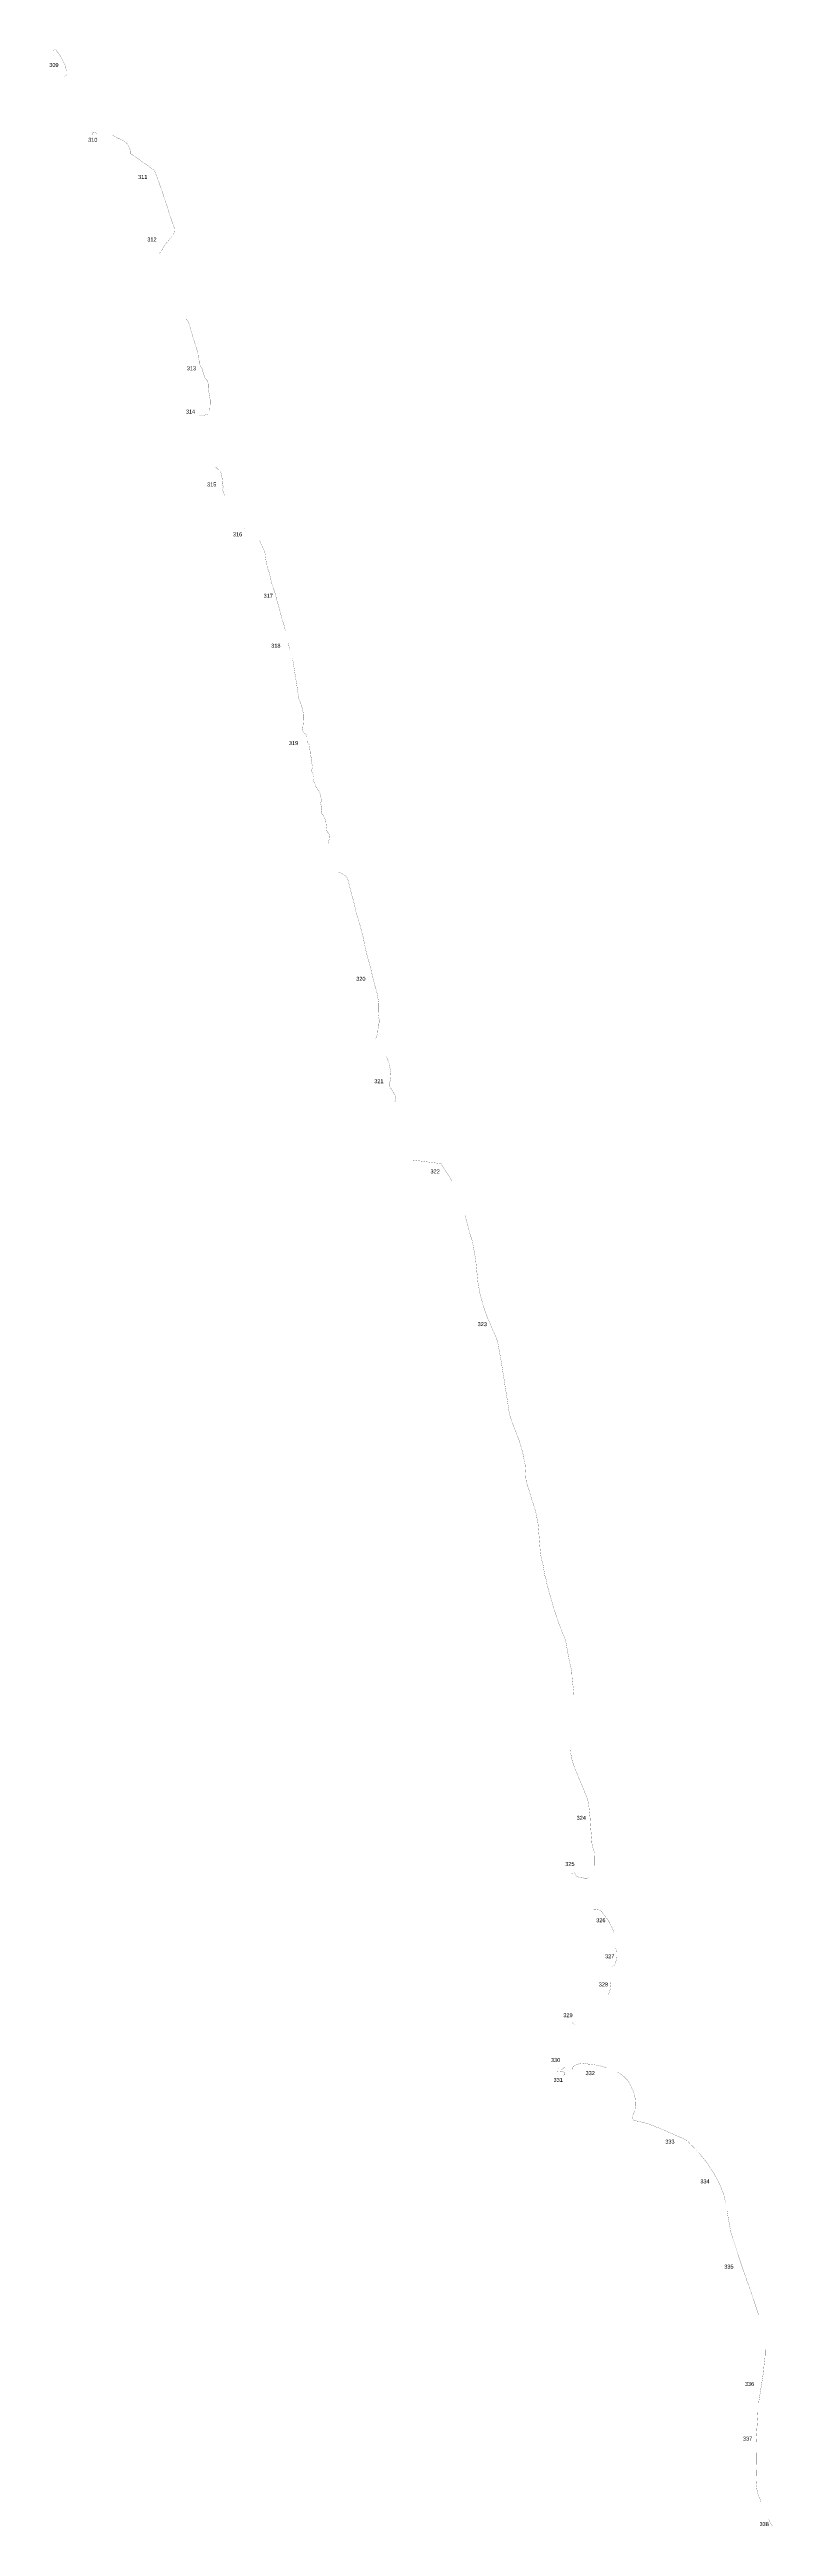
# Model space of a CAD drawing. Header units: metres. Extents: x 254121 to 358116, y 1739230 to 2227325.
# Drawn here: x 325877 to 338621, y 1767573 to 1811209 of the extents above; entities that cross this region are included whole.
import ezdxf

# ---------------------------------------------------------------- set-up
doc = ezdxf.new("R2010")
doc.units = ezdxf.units.M
doc.layers.add('NATURALLY PROTECTED', color=3, linetype='Continuous')
doc.styles.get("Standard").update_dxf_attribs({"font": 'arial.ttf'})

msp = doc.modelspace()

# ---------------------------------------------------------------- linework, layer by layer
at = {"layer": 'NATURALLY PROTECTED', "const_width": 3, "flags": 128}
for points in [[(325930, 1811188), (325937, 1811189), (325947, 1811194), (325956, 1811202), (325965, 1811207), (325974, 1811208), (325986, 1811204), (325996, 1811196), (326021, 1811161), (326056, 1811118), (326078, 1811080), (326103, 1811028), (326134, 1810965), (326156, 1810921), (326158, 1810907), (326158, 1810889), (326162, 1810877), (326179, 1810838), (326181, 1810821), (326180, 1810785), (326170, 1810757), (326165, 1810749), (326157, 1810748), (326150, 1810744), (326138, 1810735)], [(326627, 1809710), (326628, 1809714), (326632, 1809731), (326636, 1809736), (326639, 1809740), (326644, 1809742), (326653, 1809743), (326667, 1809744), (326682, 1809743), (326692, 1809740), (326699, 1809736), (326705, 1809730), (326709, 1809728)], [(326985, 1809686), (326993, 1809690), (326999, 1809692), (327002, 1809692), (327011, 1809688), (327023, 1809680), (327098, 1809641), (327144, 1809620), (327189, 1809596), (327227, 1809567), (327256, 1809535), (327269, 1809510), (327290, 1809465), (327300, 1809436), (327305, 1809418), (327305, 1809401), (327305, 1809381), (327305, 1809371), (327306, 1809367), (327313, 1809360), (327324, 1809356), (327339, 1809354), (327719, 1809087), (327775, 1808958), (327807, 1808866), (327923, 1808530), (327995, 1808300), (328058, 1808117), (328081, 1808053), (328084, 1808028), (328079, 1807993), (328065, 1807956), (328060, 1807949)], [(328029, 1807911), (327998, 1807875), (327971, 1807840), (327922, 1807784), (327908, 1807762), (327877, 1807708), (327867, 1807686), (327852, 1807662), (327835, 1807643), (327823, 1807628), (327819, 1807618)], [(328284, 1806463), (328301, 1806443), (328328, 1806404), (328344, 1806363), (328360, 1806302), (328379, 1806228), (328420, 1806097), (328473, 1805931), (328493, 1805859), (328499, 1805798), (328505, 1805775), (328513, 1805744), (328514, 1805715), (328516, 1805684), (328517, 1805674), (328519, 1805668), (328528, 1805656), (328535, 1805639), (328544, 1805619), (328557, 1805600), (328566, 1805587), (328572, 1805570), (328577, 1805541), (328587, 1805511), (328602, 1805466), (328612, 1805438), (328623, 1805417), (328644, 1805392), (328661, 1805372), (328669, 1805347), (328674, 1805307), (328673, 1805272), (328676, 1805230), (328698, 1805108), (328709, 1805034), (328707, 1804922), (328702, 1804865), (328697, 1804848)], [(328669, 1804787), (328667, 1804787), (328643, 1804779), (328613, 1804770), (328601, 1804762), (328590, 1804759), (328574, 1804760), (328561, 1804765), (328551, 1804767), (328533, 1804766), (328521, 1804764), (328512, 1804759), (328510, 1804757)], [(328804, 1803858), (328813, 1803849), (328832, 1803828), (328853, 1803806), (328868, 1803790), (328884, 1803775), (328893, 1803762), (328900, 1803747), (328906, 1803728), (328911, 1803718), (328912, 1803712), (328909, 1803704), (328907, 1803698), (328908, 1803692), (328912, 1803682), (328916, 1803672), (328920, 1803659), (328921, 1803643), (328919, 1803629), (328917, 1803618), (328917, 1803610), (328920, 1803603), (328928, 1803591), (328931, 1803582), (328932, 1803569), (328931, 1803554), (328930, 1803538), (328931, 1803530), (328933, 1803521), (328938, 1803511), (328938, 1803502), (328936, 1803494), (328933, 1803487), (328930, 1803479), (328929, 1803463), (328933, 1803443), (328940, 1803410), (328948, 1803389), (328954, 1803379), (328962, 1803364), (328969, 1803352), (328969, 1803352)], [(329311, 1802776), (329317, 1802780), (329326, 1802781), (329342, 1802780), (329347, 1802779)], [(329578, 1802562), (329615, 1802481), (329639, 1802428), (329670, 1802368), (329681, 1802306), (329683, 1802271), (329695, 1802194), (329713, 1802109), (329726, 1802057), (329744, 1802010), (329761, 1801951), (329771, 1801903), (329791, 1801815), (329832, 1801697), (329854, 1801631), (329881, 1801521), (329896, 1801469), (329915, 1801403), (329927, 1801365), (329933, 1801341), (329945, 1801293), (329974, 1801187), (330010, 1801076), (330032, 1800975)], [(330088, 1800750), (330109, 1800641)], [(330157, 1800483), (330162, 1800470), (330173, 1800414), (330259, 1799863), (330257, 1799849), (330263, 1799825), (330262, 1799816), (330260, 1799802), (330265, 1799791), (330282, 1799750), (330292, 1799724), (330301, 1799706), (330321, 1799637), (330336, 1799595), (330354, 1799497), (330355, 1799420), (330349, 1799337), (330342, 1799258), (330336, 1799238), (330339, 1799210), (330353, 1799180), (330391, 1799149), (330408, 1799126), (330417, 1799091), (330416, 1799037), (330419, 1799016), (330427, 1798998), (330445, 1798977), (330455, 1798960), (330458, 1798936), (330464, 1798893), (330472, 1798836), (330473, 1798803), (330478, 1798772), (330489, 1798743), (330492, 1798715), (330489, 1798689), (330487, 1798672), (330490, 1798658), (330500, 1798638), (330510, 1798604), (330516, 1798580), (330516, 1798562), (330512, 1798548), (330499, 1798530), (330496, 1798521), (330495, 1798507), (330509, 1798476), (330520, 1798452), (330527, 1798438), (330529, 1798425), (330528, 1798410), (330522, 1798387), (330522, 1798353), (330534, 1798323), (330552, 1798280), (330569, 1798228), (330582, 1798203), (330628, 1798144), (330648, 1798097), (330658, 1798056), (330668, 1797986), (330663, 1797954), (330658, 1797934), (330654, 1797917), (330652, 1797909), (330653, 1797902), (330660, 1797894), (330665, 1797888), (330666, 1797882), (330665, 1797867), (330664, 1797862), (330665, 1797846), (330668, 1797836), (330672, 1797823), (330673, 1797805), (330677, 1797789), (330676, 1797780), (330672, 1797770), (330665, 1797760), (330664, 1797756), (330666, 1797752), (330673, 1797747), (330680, 1797741), (330689, 1797733), (330699, 1797724), (330710, 1797706), (330723, 1797673), (330740, 1797643), (330747, 1797616), (330753, 1797559), (330759, 1797507), (330765, 1797451), (330773, 1797426), (330781, 1797416), (330797, 1797404), (330804, 1797390), (330811, 1797353), (330812, 1797334), (330810, 1797311), (330803, 1797282), (330798, 1797263), (330794, 1797245), (330793, 1797232), (330795, 1797222)], [(330961, 1796718), (330971, 1796715), (331001, 1796708), (331015, 1796701), (331036, 1796686), (331053, 1796674), (331083, 1796657), (331117, 1796630), (331135, 1796595), (331147, 1796546), (331182, 1796403), (331241, 1796189), (331278, 1796027), (331347, 1795798), (331405, 1795576), (331463, 1795293), (331534, 1795042), (331586, 1794816), (331651, 1794585), (331681, 1794410), (331682, 1794268), (331679, 1794221), (331677, 1794191), (331672, 1794177), (331673, 1794167), (331678, 1794148), (331689, 1794124), (331694, 1794100), (331694, 1794082), (331684, 1794052), (331681, 1794031), (331681, 1794006), (331679, 1793997), (331673, 1793986), (331670, 1793975), (331667, 1793942), (331663, 1793927), (331659, 1793912), (331657, 1793887), (331656, 1793872), (331651, 1793855), (331648, 1793842), (331649, 1793830), (331646, 1793818), (331636, 1793805), (331628, 1793793), (331627, 1793790)], [(331817, 1793464), (331836, 1793423), (331868, 1793331), (331892, 1793188), (331898, 1793110), (331888, 1793051), (331871, 1793008), (331863, 1792978), (331866, 1792954), (331886, 1792913), (331908, 1792890), (331925, 1792860), (331941, 1792832), (331955, 1792806), (331969, 1792785), (331975, 1792769), (331977, 1792751), (331978, 1792737), (331977, 1792724), (331974, 1792710), (331972, 1792705), (331973, 1792699), (331976, 1792691), (331975, 1792685), (331972, 1792682), (331962, 1792682), (331960, 1792681)], [(332267, 1791647), (332777, 1791582), (332834, 1791494), (332926, 1791350), (332974, 1791275)], [(333203, 1790672), (333214, 1790632), (333280, 1790375), (333324, 1790241), (333347, 1790128), (333375, 1789974), (333389, 1789890), (333412, 1789662), (333431, 1789477), (333466, 1789287), (333516, 1789104), (333560, 1788969), (333606, 1788845), (333682, 1788673), (333754, 1788510), (333780, 1788424), (333834, 1788131), (333888, 1787792), (333933, 1787502), (333987, 1787158), (334037, 1787015), (334160, 1786690), (334215, 1786510), (334261, 1786275), (334268, 1786162), (334274, 1786047), (334279, 1785993), (334325, 1785842), (334391, 1785629), (334447, 1785452), (334488, 1785245), (334509, 1784991), (334526, 1784778), (334535, 1784693), (334551, 1784609), (334578, 1784510), (334596, 1784400), (334608, 1784326), (334631, 1784254), (334648, 1784162), (334718, 1783917), (334763, 1783757), (334828, 1783556), (334922, 1783308), (334960, 1783229), (334976, 1783168), (335000, 1783038), (335046, 1782787), (335073, 1782689), (335085, 1782621), (335087, 1782538), (335103, 1782400), (335117, 1782286), (335121, 1782225)], [(335061, 1781253), (335064, 1781200), (335092, 1781056), (335125, 1780960), (335233, 1780696), (335305, 1780531), (335322, 1780480), (335358, 1780393), (335377, 1780329), (335387, 1780238), (335406, 1780054), (335415, 1779911), (335439, 1779608), (335460, 1779517), (335477, 1779465), (335492, 1779437), (335488, 1779200)], [(335383, 1779002), (335368, 1778994), (335348, 1778989), (335318, 1778987), (335307, 1778990), (335281, 1779002), (335263, 1779010), (335248, 1779011), (335233, 1779009), (335221, 1779009), (335210, 1779011), (335197, 1779016), (335172, 1779027), (335158, 1779037), (335148, 1779052), (335145, 1779060), (335145, 1779070), (335143, 1779078), (335133, 1779084), (335127, 1779087), (335121, 1779086), (335115, 1779086), (335101, 1779082), (335089, 1779079), (335076, 1779076), (335072, 1779072)], [(335471, 1778441), (335491, 1778443), (335528, 1778444), (335552, 1778439), (335576, 1778427), (335592, 1778419), (335602, 1778413), (335607, 1778408), (335617, 1778393), (335641, 1778359), (335678, 1778312), (335712, 1778271), (335737, 1778233), (335777, 1778150), (335803, 1778104), (335829, 1778031)], [(335855, 1777778), (335871, 1777707), (335873, 1777697), (335875, 1777644), (335873, 1777599), (335866, 1777552), (335857, 1777507), (335838, 1777472), (335821, 1777448), (335807, 1777436)], [(335757, 1777178), (335758, 1777163), (335766, 1777092), (335761, 1777039), (335749, 1776985), (335731, 1776948)], [(335137, 1776419), (335127, 1776421), (335107, 1776432), (335097, 1776444), (335094, 1776450)], [(334822, 1775591), (334830, 1775584), (334845, 1775579), (334866, 1775579), (334897, 1775583), (334909, 1775584), (334926, 1775583), (334940, 1775579), (334947, 1775574), (334955, 1775564), (334960, 1775552), (334962, 1775542), (334961, 1775533), (334958, 1775530), (334952, 1775529), (334943, 1775526), (334940, 1775520), (334942, 1775514)], [(334962, 1775674), (334958, 1775669), (334926, 1775637), (334919, 1775629), (334904, 1775623), (334884, 1775619), (334866, 1775620), (334859, 1775621), (334854, 1775627), (334850, 1775637)], [(335108, 1775614), (335101, 1775621), (335096, 1775630), (335095, 1775639), (335096, 1775650), (335101, 1775661), (335111, 1775675), (335126, 1775687), (335148, 1775700), (335185, 1775715), (335222, 1775726), (335250, 1775731), (335280, 1775734), (335313, 1775733), (335346, 1775725), (335360, 1775722), (335367, 1775719), (335401, 1775716), (335429, 1775713), (335480, 1775706), (335525, 1775698), (335575, 1775689), (335619, 1775677), (335668, 1775663), (335698, 1775652)], [(335892, 1775579), (335929, 1775556), (335967, 1775528), (336006, 1775495), (336034, 1775468), (336068, 1775433), (336090, 1775399), (336108, 1775363), (336128, 1775326), (336139, 1775303), (336146, 1775286), (336173, 1775234), (336198, 1775129), (336204, 1775076), (336208, 1774998), (336196, 1774909), (336163, 1774817), (336148, 1774779), (336148, 1774761), (336153, 1774745), (336180, 1774726), (336251, 1774711), (336346, 1774691), (336448, 1774660), (336707, 1774557), (336949, 1774448), (337037, 1774413), (337100, 1774378), (337176, 1774311), (337261, 1774220), (337286, 1774194)], [(337318, 1774160), (337339, 1774137), (337442, 1774010), (337534, 1773877), (337580, 1773810), (337661, 1773663), (337705, 1773564), (337763, 1773421), (337792, 1773285)], [(337819, 1773141), (337837, 1773035), (337875, 1772820), (337891, 1772745), (337927, 1772625), (337974, 1772485), (338050, 1772255), (338108, 1772081), (338243, 1771704), (338326, 1771449), (338371, 1771316), (338376, 1771297)], [(338488, 1770713), (338491, 1770687), (338493, 1770646), (338490, 1770555), (338474, 1770428), (338460, 1770274), (338444, 1770172), (338429, 1770077), (338381, 1769777), (338376, 1769718)], [(338367, 1769620), (338366, 1769607), (338352, 1769381), (338337, 1769149), (338330, 1769026), (338331, 1768954), (338334, 1768746), (338336, 1768596), (338333, 1768489), (338330, 1768400), (338336, 1768314), (338347, 1768225), (338368, 1768138), (338398, 1768061), (338417, 1768012)], [(338558, 1767697), (338558, 1767695), (338581, 1767641), (338618, 1767578), (338620, 1767574)]]:
    msp.add_lwpolyline(points, dxfattribs=at)

# ---------------------------------------------------------------- texts
at = {"char_height": 70, "attachment_point": 1}
for s, width, insert in [('309', 95.17, (325873, 1810974)), ('310', 322.76, (326558, 1809654)), ('311', 95.17, (327439, 1809000)), ('312', 95.17, (327601, 1807898)), ('313', 95.17, (328298, 1805629)), ('314', 95.17, (328281, 1804866)), ('315', 95.17, (328655, 1803583)), ('316', 95.17, (329111, 1802704)), ('317', 95.17, (329651, 1801621)), ('318', 95.17, (329785, 1800742)), ('319', 95.17, (330097, 1799026)), ('320', 228.04, (331284, 1794873)), ('321', 95.17, (331601, 1793069)), ('322', 95.17, (332593, 1791480)), ('323', 95.17, (333424, 1788789)), ('324', 240.62, (335169, 1780092)), ('325', 95.17, (334968, 1779279)), ('326', 95.17, (335514, 1778288)), ('327', 95.17, (335670, 1777653)), ('328', 95.17, (335559, 1777157)), ('329', 172.06, (334935, 1776615)), ('330', 186.71, (334717, 1775824)), ('332', 95.17, (335327, 1775594)), ('331', 95.17, (334762, 1775475)), ('333', 168.4, (336731, 1774388)), ('334', 95.17, (337350, 1773687)), ('335', 95.17, (337771, 1772185)), ('336', 95.17, (338135, 1770119)), ('337', 95.17, (338101, 1769155)), ('338', 95.17, (338394, 1767650))]:
    msp.add_mtext_dynamic_manual_height_columns(s, width=width, gutter_width=1, heights=[0], dxfattribs=dict(at, insert=insert))

doc.saveas('drawing.dxf')
